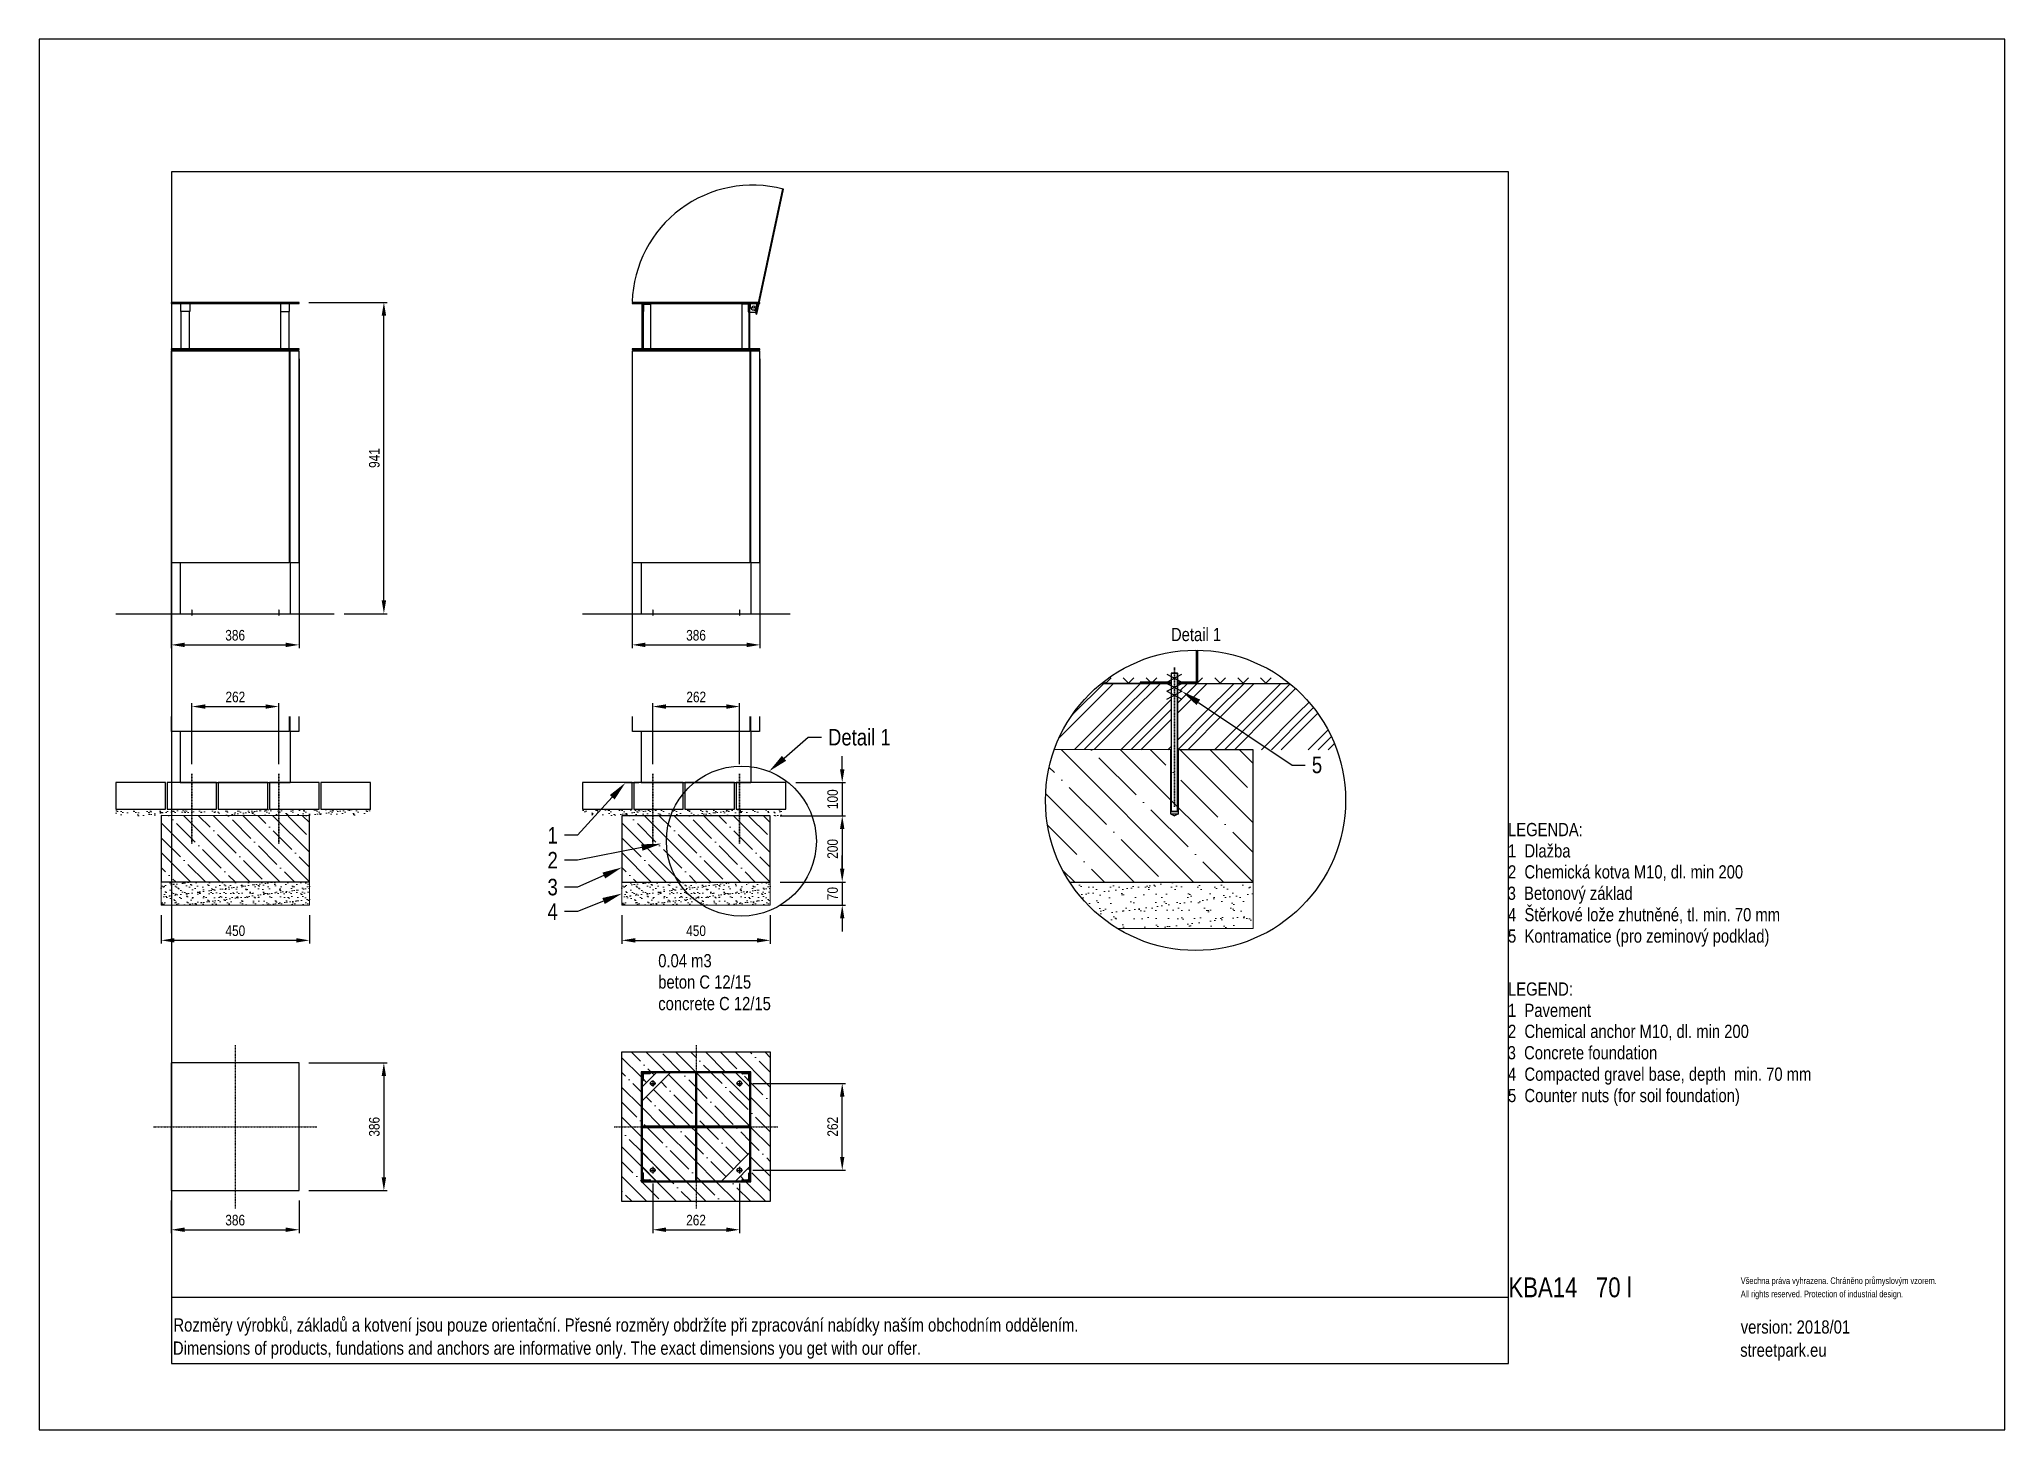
# Model space of a CAD drawing. Header units: millimetres. Extents: x 5064 to 11004, y 3085 to 7285.
import ezdxf
from ezdxf import colors
from ezdxf.entities.mleader import LeaderData, LeaderLine
from ezdxf.lldxf.tags import DXFTag
from ezdxf.math import Vec2, Vec3

# ---------------------------------------------------------------- set-up
doc = ezdxf.new("R2010")
doc.units = ezdxf.units.MM
doc.header["$LTSCALE"] = 0.3
doc.linetypes.add('DashDot', pattern=[15, 9, -3, 0, -3])
doc.layers.add('Nekreslit', color=6, linetype='Continuous', plot=False)
doc.layers.add('SRAFY', color=251, linetype='Continuous', lineweight=13)
doc.styles.add('SEACAD_Arial', font='arial.ttf', dxfattribs={"width": 0.8})
tags = doc.linetypes.add('HIDDEN2', pattern=[4.7625, 3.175, -1.5875]).pattern_tags.tags
tags[6:7] = [DXFTag(74, 4), DXFTag(75, 0), DXFTag(340, '0'), DXFTag(46, 0.0), DXFTag(50, 0.0), DXFTag(44, 0.0), DXFTag(45, 0.0)]
tags[4:5] = [DXFTag(74, 4), DXFTag(75, 0), DXFTag(340, '0'), DXFTag(46, 0.0), DXFTag(50, 0.0), DXFTag(44, 0.0), DXFTag(45, 0.0)]
doc.dimstyles.new('ISO-25', dxfattribs={"dimtxt": 1.6, "dimasz": 2, "dimexe": 0.5, "dimexo": 1.5, "dimtad": 1, "dimdec": 0, "dimtxsty": 'SEACAD_Arial', "dimcen": 2, "dimadec": 0, "dimazin": 0, "dimtfac": 1, "dimtdec": 0, "dimtmove": 0, "dimatfit": 3, "dimfxl": 1, "dimarcsym": 0})

msp = doc.modelspace()

# ---------------------------------------------------------------- texts
at = {"style": 'SEACAD_Arial', "width": 0.8}
for s, height, p in [('LEGENDA:', 40, (9503.3, 4878.1)), ('1  Dlažba', 40, (9503.3, 4813.8)), ('2  Chemická kotva M10, dl. min 200', 40, (9503.3, 4750.3)), ('3  Betonový základ', 40, (9502.2, 4685.8)), ('4  Štěrkové lože zhutněné, tl. min. 70 mm', 40, (9503.3, 4621.1)), ('5  Kontramatice (pro zeminový podklad)', 40, (9503.3, 4556.5)), ('0.04 m3', 40, (6935, 4482)), ('beton C 12/15', 40, (6935, 4417.7)), ('LEGEND:', 40, (9503.3, 4396.4)), ('concrete C 12/15', 40, (6935, 4352.5)), ('1  Pavement', 40, (9503.3, 4332.1)), ('2  Chemical anchor M10, dl. min 200', 40, (9503.3, 4268.6)), ('3  Concrete foundation', 40, (9502.2, 4204)), ('4  Compacted gravel base, depth  min. 70 mm', 40, (9503.3, 4139.3)), ('5  Counter nuts (for soil foundation)', 40, (9503.3, 4074.7)), ('KBA14   70 l', 60, (9504.4, 3485.3)), ('Všechna práva vyhrazena. Chráněno průmyslovým vzorem.', 20, (10206.7, 3525.3)), ('All rights reserved. Protection of industrial design.', 20, (10206.7, 3485.3)), ('Rozměry výrobků, základů a kotvení jsou pouze orientační. Přesné rozměry obdržíte při zpracování nabídky naším obchodním oddělením.', 39.9982, (5469.8, 3381.6)), ('version: 2018/01', 40, (10206.7, 3375.5)), ('Dimensions of products, fundations and anchors are informative only. The exact dimensions you get with our offer.', 39.9982, (5468.2, 3311.7)), ('streetpark.eu', 40, (10205.1, 3305.6))]:
    msp.add_text(s, height=height, dxfattribs=at).set_placement(p)
at = {"insert": (8484.7, 5507.4), "char_height": 40, "attachment_point": 1, "style": 'SEACAD_Arial'}
msp.add_mtext_dynamic_manual_height_columns('Detail 1', width=226.121, gutter_width=200, heights=[0], dxfattribs=at)

# ---------------------------------------------------------------- blocks, each defined once
blk = doc.blocks.new('*D134')
at = {"color": 0, "lineweight": -2, "transparency": 16777216}
for p, q in [((6825.3, 4639.7), (6825.3, 4553.4)), ((7273.4, 4639.7), (7273.4, 4553.4)), ((6865.3, 4563.4), (7233.4, 4563.4))]:
    blk.add_line(p, q, dxfattribs=at)
at = {"color": 0, "transparency": 16777216}
for points in [[(6865.3, 4570.1), (6865.3, 4556.7), (6825.3, 4563.4)], [(7233.4, 4570.1), (7233.4, 4556.7), (7273.4, 4563.4)]]:
    blk.add_solid(points, dxfattribs=at)
at = {"layer": 'Defpoints', "color": 0, "transparency": 16777216}
for p in [(6825.3, 4669.7), (7273.4, 4669.7), (7273.4, 4563.4)]:
    blk.add_point(p, dxfattribs=at)
at = {"color": 0, "transparency": 16777216, "insert": (7049.4, 4592.2), "char_height": 32, "attachment_point": 5, "style": 'SEACAD_Arial'}
blk.add_mtext('450', dxfattribs=at)
blk = doc.blocks.new('*D160')
at = {"color": 0, "lineweight": -2, "transparency": 16777216}
for p, q in [((5525.7, 5096), (5525.7, 5279.7)), ((5565.7, 5269.7), (5748.1, 5269.7)), ((5788.1, 5096), (5788.1, 5279.7))]:
    blk.add_line(p, q, dxfattribs=at)
at = {"color": 0, "transparency": 16777216}
for points in [[(5565.7, 5276.4), (5565.7, 5263), (5525.7, 5269.7)], [(5748.1, 5276.4), (5748.1, 5263), (5788.1, 5269.7)]]:
    blk.add_solid(points, dxfattribs=at)
at = {"layer": 'Defpoints', "color": 0, "transparency": 16777216}
for p in [(5788.1, 5269.7), (5525.7, 5066), (5788.1, 5066)]:
    blk.add_point(p, dxfattribs=at)
at = {"color": 0, "transparency": 16777216, "insert": (5656.9, 5298.5), "char_height": 32, "attachment_point": 5, "style": 'SEACAD_Arial'}
blk.add_mtext('262', dxfattribs=at)
blk = doc.blocks.new('*D161')
at = {"color": 0, "lineweight": -2, "transparency": 16777216}
for p, q in [((6918.6, 5096), (6918.6, 5279.7)), ((6958.6, 5269.7), (7141, 5269.7)), ((7181, 5096), (7181, 5279.7))]:
    blk.add_line(p, q, dxfattribs=at)
at = {"color": 0, "transparency": 16777216}
for points in [[(6958.6, 5276.4), (6958.6, 5263), (6918.6, 5269.7)], [(7141, 5276.4), (7141, 5263), (7181, 5269.7)]]:
    blk.add_solid(points, dxfattribs=at)
at = {"layer": 'Defpoints', "color": 0, "transparency": 16777216}
for p in [(7181, 5269.7), (6918.6, 5066), (7181, 5066)]:
    blk.add_point(p, dxfattribs=at)
at = {"color": 0, "transparency": 16777216, "insert": (7049.8, 5298.5), "char_height": 32, "attachment_point": 5, "style": 'SEACAD_Arial'}
blk.add_mtext('262', dxfattribs=at)
blk = doc.blocks.new('*D162')
at = {"color": 0, "lineweight": -2, "transparency": 16777216}
for p, q in [((7491.1, 5080), (7491.1, 5120)), ((7350.8, 5040), (7501.1, 5040)), ((7491.1, 5040), (7491.1, 4939.7)), ((7303.4, 4939.7), (7501.1, 4939.7)), ((7491.1, 4899.7), (7491.1, 4859.7))]:
    blk.add_line(p, q, dxfattribs=at)
at = {"color": 0, "transparency": 16777216}
for points in [[(7484.4, 5080), (7497.7, 5080), (7491.1, 5040)], [(7484.4, 4899.7), (7497.7, 4899.7), (7491.1, 4939.7)]]:
    blk.add_solid(points, dxfattribs=at)
at = {"layer": 'Defpoints', "color": 0, "transparency": 16777216}
for p in [(7320.8, 5040), (7273.4, 4939.7), (7491.1, 4939.7)]:
    blk.add_point(p, dxfattribs=at)
at = {"color": 0, "transparency": 16777216, "insert": (7462.2, 4989.8), "char_height": 32, "attachment_point": 5, "rotation": 90, "style": 'SEACAD_Arial'}
blk.add_mtext('100', dxfattribs=at)
blk = doc.blocks.new('*D163')
at = {"color": 0, "lineweight": -2, "transparency": 16777216}
for p, q in [((7303.4, 4939.7), (7501.1, 4939.7)), ((7491.1, 4899.7), (7491.1, 4779.7)), ((7303.4, 4739.7), (7501.1, 4739.7))]:
    blk.add_line(p, q, dxfattribs=at)
at = {"color": 0, "transparency": 16777216}
for points in [[(7484.4, 4899.7), (7497.7, 4899.7), (7491.1, 4939.7)], [(7484.4, 4779.7), (7497.7, 4779.7), (7491.1, 4739.7)]]:
    blk.add_solid(points, dxfattribs=at)
at = {"layer": 'Defpoints', "color": 0, "transparency": 16777216}
for p in [(7273.4, 4939.7), (7273.4, 4739.7), (7491.1, 4739.7)]:
    blk.add_point(p, dxfattribs=at)
at = {"color": 0, "transparency": 16777216, "insert": (7462.2, 4839.7), "char_height": 32, "attachment_point": 5, "rotation": 90, "style": 'SEACAD_Arial'}
blk.add_mtext('200', dxfattribs=at)
blk = doc.blocks.new('*D164')
at = {"color": 0, "lineweight": -2, "transparency": 16777216}
for p, q in [((7491.1, 4779.7), (7491.1, 4819.7)), ((7303.4, 4739.7), (7501.1, 4739.7)), ((7491.1, 4739.7), (7491.1, 4669.7)), ((7303.4, 4669.7), (7501.1, 4669.7)), ((7491.1, 4629.7), (7491.1, 4589.7))]:
    blk.add_line(p, q, dxfattribs=at)
at = {"color": 0, "transparency": 16777216}
for points in [[(7484.4, 4779.7), (7497.7, 4779.7), (7491.1, 4739.7)], [(7484.4, 4629.7), (7497.7, 4629.7), (7491.1, 4669.7)]]:
    blk.add_solid(points, dxfattribs=at)
at = {"layer": 'Defpoints', "color": 0, "transparency": 16777216}
for p in [(7273.4, 4739.7), (7273.4, 4669.7), (7491.1, 4669.7)]:
    blk.add_point(p, dxfattribs=at)
at = {"color": 0, "transparency": 16777216, "insert": (7462.2, 4704.7), "char_height": 32, "attachment_point": 5, "rotation": 90, "style": 'SEACAD_Arial'}
blk.add_mtext('70', dxfattribs=at)
blk = doc.blocks.new('*D165')
at = {"color": 0, "lineweight": -2, "transparency": 16777216}
for p, q in [((5432.9, 4639.8), (5432.9, 4553.5)), ((5881, 4639.8), (5881, 4553.5)), ((5472.9, 4563.5), (5841, 4563.5))]:
    blk.add_line(p, q, dxfattribs=at)
at = {"color": 0, "transparency": 16777216}
for points in [[(5472.9, 4570.1), (5472.9, 4556.8), (5432.9, 4563.5)], [(5841, 4570.1), (5841, 4556.8), (5881, 4563.5)]]:
    blk.add_solid(points, dxfattribs=at)
at = {"layer": 'Defpoints', "color": 0, "transparency": 16777216}
for p in [(5432.9, 4669.8), (5881, 4669.8), (5881, 4563.5)]:
    blk.add_point(p, dxfattribs=at)
at = {"color": 0, "transparency": 16777216, "insert": (5656.9, 4592.3), "char_height": 32, "attachment_point": 5, "style": 'SEACAD_Arial'}
blk.add_mtext('450', dxfattribs=at)
blk = doc.blocks.new('*D168')
at = {"color": 0, "lineweight": -2, "transparency": 16777216}
for p, q in [((5463.4, 3777.3), (5463.4, 3679.2)), ((5849.4, 3777.3), (5849.4, 3679.2)), ((5503.4, 3689.2), (5809.4, 3689.2))]:
    blk.add_line(p, q, dxfattribs=at)
at = {"color": 0, "transparency": 16777216}
for points in [[(5503.4, 3695.9), (5503.4, 3682.6), (5463.4, 3689.2)], [(5809.4, 3695.9), (5809.4, 3682.6), (5849.4, 3689.2)]]:
    blk.add_solid(points, dxfattribs=at)
at = {"layer": 'Defpoints', "color": 0, "transparency": 16777216}
for p in [(5463.4, 3807.3), (5849.4, 3807.3), (5849.4, 3689.2)]:
    blk.add_point(p, dxfattribs=at)
at = {"color": 0, "transparency": 16777216, "insert": (5656.4, 3718.1), "char_height": 32, "attachment_point": 5, "style": 'SEACAD_Arial'}
blk.add_mtext('386', dxfattribs=at)
blk = doc.blocks.new('*D169')
at = {"color": 0, "lineweight": -2, "transparency": 16777216}
for p, q in [((5879.4, 4193.3), (6115.8, 4193.3)), ((6105.8, 4153.3), (6105.8, 3847.3)), ((5879.4, 3807.3), (6115.8, 3807.3))]:
    blk.add_line(p, q, dxfattribs=at)
at = {"color": 0, "transparency": 16777216}
for points in [[(6099.1, 4153.3), (6112.5, 4153.3), (6105.8, 4193.3)], [(6099.1, 3847.3), (6112.5, 3847.3), (6105.8, 3807.3)]]:
    blk.add_solid(points, dxfattribs=at)
at = {"layer": 'Defpoints', "color": 0, "transparency": 16777216}
for p in [(5849.4, 4193.3), (5849.4, 3807.3), (6105.8, 3807.3)]:
    blk.add_point(p, dxfattribs=at)
at = {"color": 0, "transparency": 16777216, "insert": (6077, 4000.3), "char_height": 32, "attachment_point": 5, "rotation": 90, "style": 'SEACAD_Arial'}
blk.add_mtext('386', dxfattribs=at)
blk = doc.blocks.new('L 25x25x3')
for p, q in [((25, 0), (0, 0)), ((0, 0), (0, -25)), ((25, -1), (25, 0)), ((0, -25), (1, -25)), ((3, -6.5), (3, -23)), ((23, -3), (6.5, -3))]:
    blk.add_line(p, q)
for centre, radius, start, end in [((1, -23), 2, 270, 0), ((6.5, -6.5), 3.5, 90, 180), ((23, -1), 2, 270, 0)]:
    blk.add_arc(centre, radius, start, end)
blk = doc.blocks.new('*D170')
at = {"color": 0, "lineweight": -2, "transparency": 16777216}
for p, q in [((6918.2, 3829.2), (6918.2, 3679.2)), ((7180.5, 3829.2), (7180.5, 3679.2)), ((6958.2, 3689.2), (7140.5, 3689.2))]:
    blk.add_line(p, q, dxfattribs=at)
at = {"color": 0, "transparency": 16777216}
for points in [[(6958.2, 3695.9), (6958.2, 3682.6), (6918.2, 3689.2)], [(7140.5, 3695.9), (7140.5, 3682.6), (7180.5, 3689.2)]]:
    blk.add_solid(points, dxfattribs=at)
at = {"layer": 'Defpoints', "color": 0, "transparency": 16777216}
for p in [(6918.2, 3859.2), (7180.5, 3859.2), (7180.5, 3689.2)]:
    blk.add_point(p, dxfattribs=at)
at = {"color": 0, "transparency": 16777216, "insert": (7049.3, 3718.1), "char_height": 32, "attachment_point": 5, "style": 'SEACAD_Arial'}
blk.add_mtext('262', dxfattribs=at)
blk = doc.blocks.new('*D171')
at = {"color": 0, "lineweight": -2, "transparency": 16777216}
for p, q in [((7220.5, 4131.5), (7501.1, 4131.5)), ((7491.1, 3909.2), (7491.1, 4091.5)), ((7220.5, 3869.2), (7501.1, 3869.2))]:
    blk.add_line(p, q, dxfattribs=at)
at = {"color": 0, "transparency": 16777216}
for points in [[(7484.4, 4091.5), (7497.7, 4091.5), (7491.1, 4131.5)], [(7484.4, 3909.2), (7497.7, 3909.2), (7491.1, 3869.2)]]:
    blk.add_solid(points, dxfattribs=at)
at = {"layer": 'Defpoints', "color": 0, "transparency": 16777216}
for p in [(7190.5, 4131.5), (7491.1, 4131.5), (7190.5, 3869.2)]:
    blk.add_point(p, dxfattribs=at)
at = {"color": 0, "transparency": 16777216, "insert": (7462.2, 4000.3), "char_height": 32, "attachment_point": 5, "rotation": 90, "style": 'SEACAD_Arial'}
blk.add_mtext('262', dxfattribs=at)
blk = doc.blocks.new('*D172')
at = {"color": 0, "lineweight": -2, "transparency": 16777216}
for p, q in [((5463.4, 6319.6), (5463.4, 5446)), ((5849.4, 6319.7), (5849.4, 5446)), ((5503.4, 5456), (5809.4, 5456))]:
    blk.add_line(p, q, dxfattribs=at)
at = {"color": 0, "transparency": 16777216}
for points in [[(5503.4, 5462.7), (5503.4, 5449.3), (5463.4, 5456)], [(5809.4, 5462.7), (5809.4, 5449.3), (5849.4, 5456)]]:
    blk.add_solid(points, dxfattribs=at)
at = {"layer": 'Defpoints', "color": 0, "transparency": 16777216}
for p in [(5463.4, 6349.6), (5849.4, 6349.7), (5849.4, 5456)]:
    blk.add_point(p, dxfattribs=at)
at = {"color": 0, "transparency": 16777216, "insert": (5656.4, 5484.9), "char_height": 32, "attachment_point": 5, "style": 'SEACAD_Arial'}
blk.add_mtext('386', dxfattribs=at)
blk = doc.blocks.new('*D173')
at = {"color": 0, "lineweight": -2, "transparency": 16777216}
for p, q in [((6856.3, 6319.1), (6856.3, 5446)), ((7242.3, 6319.7), (7242.3, 5446)), ((6896.3, 5456), (7202.3, 5456))]:
    blk.add_line(p, q, dxfattribs=at)
at = {"color": 0, "transparency": 16777216}
for points in [[(6896.3, 5462.7), (6896.3, 5449.3), (6856.3, 5456)], [(7202.3, 5462.7), (7202.3, 5449.3), (7242.3, 5456)]]:
    blk.add_solid(points, dxfattribs=at)
at = {"layer": 'Defpoints', "color": 0, "transparency": 16777216}
for p in [(6856.3, 6349.1), (7242.3, 6349.7), (7242.3, 5456)]:
    blk.add_point(p, dxfattribs=at)
at = {"color": 0, "transparency": 16777216, "insert": (7049.3, 5484.9), "char_height": 32, "attachment_point": 5, "style": 'SEACAD_Arial'}
blk.add_mtext('386', dxfattribs=at)
blk = doc.blocks.new('*D198')
at = {"color": 0, "lineweight": -2, "transparency": 16777216}
for p, q in [((5879.4, 6490.7), (6115.8, 6490.7)), ((6105.8, 5590.2), (6105.8, 6450.7)), ((5986, 5550.2), (6115.8, 5550.2))]:
    blk.add_line(p, q, dxfattribs=at)
at = {"color": 0, "transparency": 16777216}
for points in [[(6099.1, 6450.7), (6112.5, 6450.7), (6105.8, 6490.7)], [(6099.1, 5590.2), (6112.5, 5590.2), (6105.8, 5550.2)]]:
    blk.add_solid(points, dxfattribs=at)
at = {"layer": 'Defpoints', "color": 0, "transparency": 16777216}
for p in [(5849.4, 6490.7), (6105.8, 6490.7), (5956, 5550.2)]:
    blk.add_point(p, dxfattribs=at)
at = {"color": 0, "transparency": 16777216, "insert": (6077, 6020.4), "char_height": 32, "attachment_point": 5, "rotation": 90, "style": 'SEACAD_Arial'}
blk.add_mtext('941', dxfattribs=at)

# ---------------------------------------------------------------- dimensions: what is measured, and where the dimension line sits
for base, p1, p2, picture, middle in [((6105.8018, 6490.6635), (5955.986, 5550.1634), (5849.407, 6490.6635), '*D198', (6076.9635, 6020.4135)), ((7491.1, 4939.7), (7320.8, 5040), (7273.4, 4939.7), '*D162', (7462.2, 4989.8)), ((7491.1, 4739.7), (7273.4, 4939.7), (7273.4, 4739.7), '*D163', (7462.2, 4839.7)), ((7491.1, 4669.7), (7273.4, 4739.7), (7273.4, 4669.7), '*D164', (7462.2, 4704.7)), ((6105.8, 3807.3), (5849.4, 4193.3), (5849.4, 3807.3), '*D169', (6077, 4000.3)), ((7491.1, 4131.5), (7190.5, 3869.2), (7190.5, 4131.5), '*D171', (7462.2, 4000.3))]:
    dim = msp.add_linear_dim(base=base, p1=p1, p2=p2, angle=90, dimstyle='ISO-25')
    dim.commit()
    dim.dimension.update_dxf_attribs({"geometry": picture, "text_midpoint": middle})
for base, p1, p2, picture, middle in [((5849.4, 5456), (5463.4, 6349.6), (5849.4, 6349.7), '*D172', (5656.4, 5484.9)), ((7242.3, 5456), (6856.3, 6349.1), (7242.3, 6349.7), '*D173', (7049.3, 5484.9)), ((5788.1, 5269.7), (5525.7, 5066), (5788.1, 5066), '*D160', (5656.9, 5298.5)), ((7181, 5269.7), (6918.6, 5066), (7181, 5066), '*D161', (7049.8, 5298.5)), ((5849.4, 3689.2), (5463.4, 3807.3), (5849.4, 3807.3), '*D168', (5656.4, 3718.1)), ((7180.5, 3689.2), (6918.2, 3859.2), (7180.5, 3859.2), '*D170', (7049.3, 3718.1))]:
    dim = msp.add_linear_dim(base=base, p1=p1, p2=p2, dimstyle='ISO-25')
    dim.commit()
    dim.dimension.update_dxf_attribs({"geometry": picture, "text_midpoint": middle})
for base, p1, p2, picture, middle in [((5881, 4563.5), (5432.9, 4669.8), (5881, 4669.8), '*D165', (5656.9, 4592.3)), ((7273.4, 4563.4), (6825.3, 4669.7), (7273.4, 4669.7), '*D134', (7049.4, 4592.2))]:
    dim = msp.add_linear_dim(base=base, p1=p1, p2=p2, dimstyle='ISO-25', override={"dimscale": 0, "dimrnd": 10, "dimtix": 0, "dimtofl": 1, "dimtmove": 0, "dimatfit": 3})
    dim.commit()
    dim.dimension.update_dxf_attribs({"geometry": picture, "text_midpoint": middle})

# ---------------------------------------------------------------- hatches: boundary and pattern name
at = {"layer": 'SRAFY'}
h = msp.add_hatch(dxfattribs=at)
h.set_pattern_fill('ANGLE', color=256, scale=7, angle=45)
h.set_pattern_definition([(45, (1372.663, 3127.9), (-34.574, 34.574), [35.56, -13.335]), (135, (1372.663, 3127.9), (-34.574, -34.574), [35.56, -13.335])])
edge = h.paths.add_edge_path()
edge.add_line((8820.6, 5356.8), (8565.1, 5356.8))
edge.add_arc((-193086.9, 5352.5), 201652, -0.003622, 0.001208, ccw=False)
edge.add_line((8565.1, 5339.8), (8843.2, 5339.8))
edge.add_arc((8558.9, 4986.4), 453.5, 51.18498, 54.75198)
edge = h.paths.add_edge_path()
edge.add_line((8472.6, 5354.4), (8472.6, 5356.8))
edge.add_line((8472.6, 5356.8), (8297.2, 5356.8))
edge.add_arc((8558.9, 4986.4), 453.5, 125.24802, 128.81502)
edge.add_line((8274.7, 5339.8), (8391.4, 5339.8))
edge.add_line((8391.4, 5339.8), (8391.4, 5343.8))
edge.add_line((8391.4, 5343.8), (8472.6, 5343.8))
edge.add_line((8472.6, 5343.8), (8472.6, 5354.4))
h = msp.add_hatch(dxfattribs=at)
h.set_pattern_fill('ANSI31', color=256)
h.paths.add_polyline_path([(8565.1, 5439.9, 0.002205), (8561.1, 5439.9), (8561.1, 5339.8), (8565.1, 5339.8)])
h = msp.add_hatch(dxfattribs=at)
h.set_pattern_fill('GOST_GROUND', color=256, scale=10)
h.set_pattern_definition([(45, (1372.66, 3127.9), (141.4214, -9e-15), [200]), (45, (1402.66, 3127.9), (141.4214, -9e-15), [200]), (45, (1432.66, 3127.9), (141.4214, -9e-15), [200])])
h.paths.add_polyline_path([(8485.1, 5306.8), (8472.6, 5313.4), (8485.1, 5320.1), (8485.1, 5339.7), (8274.6, 5339.7, 0.138009), (8132.1, 5139.6), (8485.1, 5139.4)])
h.paths.add_polyline_path([(8843.2, 5339.7), (8505.1, 5339.7), (8505.1, 5320.1), (8517.6, 5313.4), (8505.1, 5306.8), (8505.1, 5139.4), (8733.2, 5139.2), (8985.9, 5139.2, 0.138278)])
h = msp.add_hatch(dxfattribs=at)
h.set_pattern_fill('ANSI31', color=256)
h.paths.add_polyline_path([(8481.1, 5343.8), (8391.4, 5343.8), (8391.4, 5339.8), (8481.1, 5339.8)])
h.paths.add_polyline_path([(8561.1, 5343.8), (8509.1, 5343.8), (8509.1, 5339.8), (8561.1, 5339.8)])
h = msp.add_hatch(dxfattribs=at)
h.set_pattern_fill('ANSI35', color=256, scale=20, angle=90)
h.set_pattern_definition([(135, (-5472.8, -5481.73), (-89.8026, -89.8026), []), (135, (-5472.8, -5391.92), (-89.8026, -89.8026), [158.75, -31.75, 0, -31.75])])
edge = h.paths.add_edge_path()
edge.add_arc((8558.9, 4986.4), 453.5, 160.25313, 213.03807)
edge.add_line((8178.7, 4739.2), (8733.2, 4739.2))
edge.add_line((8733.2, 4739.2), (8733.2, 5139.2))
edge.add_line((8733.2, 5139.2), (8132.1, 5139.6))
h = msp.add_hatch(dxfattribs=at)
h.set_pattern_fill('AR-SAND', color=256, scale=0.5)
h.set_pattern_definition([(37.5, (0, -370.748), (-0.800016, 24.47066), [0, -19.304, 0, -21.59, 0, -20.6375]), (7.5, (0, -370.748), (22.47616, 35.84126), [0, -10.414, 0, -17.399, 0, -6.6675]), (327.5, (-15.62, -370.748), (39.54962, 0.07186), [0, -6.35, 0, -22.86, 0, -29.845]), (317.5, (-15.62, -370.748), (38.17782, 11.14647), [0, -3.175, 0, -14.986, 0, -17.145])])
h.paths.add_polyline_path([(5464.4, 4960), (5295.4, 4960), (5295.4, 4940), (5430.4, 4940), (5464.4, 4940)])
h.paths.add_polyline_path([(5514.4, 4960), (5464.4, 4960), (5464.4, 4940), (5514.4, 4940)])
h.paths.add_polyline_path([(5794.4, 4960), (5514.4, 4960), (5514.4, 4940), (5794.4, 4939.8)])
h.paths.add_polyline_path([(6065.4, 4960), (5794.4, 4960), (5794.4, 4939.8), (5878.5, 4939.7), (6065.4, 4939.7)])
h = msp.add_hatch(dxfattribs=at)
h.set_pattern_fill('ANSI35', color=256, scale=10, angle=90)
h.set_pattern_definition([(135, (-1222.03, -370.68), (-44.9013, -44.9013), []), (135, (-1222.03, -325.78), (-44.9013, -44.9013), [79.375, -15.875, 0, -15.875])])
h.paths.add_polyline_path([(5881, 4939.8), (5432.9, 4940.1), (5432.9, 4739.8), (5881, 4739.8)])
h = msp.add_hatch(dxfattribs=at)
h.set_pattern_fill('AR-SAND', color=256, scale=0.5)
h.set_pattern_definition([(37.5, (170.387, -370.748), (-0.800016, 24.47066), [0, -19.304, 0, -21.59, 0, -20.6375]), (7.5, (170.387, -370.748), (22.47616, 35.84126), [0, -10.414, 0, -17.399, 0, -6.6675]), (327.5, (154.766, -370.748), (39.54962, 0.07186), [0, -6.35, 0, -22.86, 0, -29.845]), (317.5, (154.766, -370.748), (38.17782, 11.14647), [0, -3.175, 0, -14.986, 0, -17.145])])
h.paths.add_polyline_path([(6763.6, 4960), (6705.8, 4960), (6705.8, 4940), (6745.4, 4940)])
h.paths.add_polyline_path([(6944.3, 4960), (6763.6, 4960), (6745.4, 4940), (6825.3, 4940), (6944.3, 4940)])
h.paths.add_polyline_path([(7154.3, 4960), (6944.3, 4960), (6944.3, 4940), (7154.3, 4939.8)])
h.paths.add_polyline_path([(7320.8, 4960), (7154.3, 4960), (7154.3, 4939.8), (7273.4, 4939.7), (7320.8, 4939.7)])
h = msp.add_hatch(dxfattribs=at)
h.set_pattern_fill('ANSI35', color=256, scale=10, angle=90)
h.set_pattern_definition([(135, (170.387, -370.75), (-44.9013, -44.9013), []), (135, (170.387, -325.847), (-44.9013, -44.9013), [79.375, -15.875, 0, -15.875])])
h.paths.add_polyline_path([(7273.4, 4939.7), (6825.3, 4940), (6825.3, 4739.7), (7273.4, 4739.7)])
h = msp.add_hatch(dxfattribs=at)
h.set_pattern_fill('AR-SAND', color=256, scale=0.5)
h.set_pattern_definition([(37.5, (43.469, -520.31), (-0.800016, 24.47066), [0, -19.304, 0, -21.59, 0, -20.6375]), (7.5, (43.47, -520.31), (22.47616, 35.84126), [0, -10.414, 0, -17.399, 0, -6.6675]), (327.5, (27.848, -520.31), (39.54962, 0.07186), [0, -6.35, 0, -22.86, 0, -29.845]), (317.5, (27.848, -520.31), (38.17782, 11.14647), [0, -3.175, 0, -14.986, 0, -17.145])])
h.paths.add_polyline_path([(5881, 4669.8), (5881, 4739.8), (5432.9, 4739.8), (5432.9, 4669.8)])
h = msp.add_hatch(dxfattribs=at)
h.set_pattern_fill('AR-SAND', color=256, scale=0.5)
h.set_pattern_definition([(37.5, (1435.883, -520.38), (-0.800016, 24.47066), [0, -19.304, 0, -21.59, 0, -20.6375]), (7.5, (1435.883, -520.38), (22.47616, 35.84126), [0, -10.414, 0, -17.399, 0, -6.6675]), (327.5, (1420.262, -520.38), (39.54962, 0.07186), [0, -6.35, 0, -22.86, 0, -29.845]), (317.5, (1420.262, -520.38), (38.17782, 11.14647), [0, -3.175, 0, -14.986, 0, -17.145])])
h.paths.add_polyline_path([(7273.4, 4669.7), (7273.4, 4739.7), (6825.3, 4739.7), (6825.3, 4669.7)])
h = msp.add_hatch(dxfattribs=at)
h.set_pattern_fill('AR-SAND', color=256)
h.set_pattern_definition([(37.5, (-5813.58, 815.907), (-1.60003, 48.94132), [0, -38.608, 0, -43.18, 0, -41.275]), (7.5, (-5813.58, 815.91), (44.95233, 71.6825), [0, -20.828, 0, -34.798, 0, -13.335]), (327.5, (-5844.82, 815.907), (79.09924, 0.14372), [0, -12.7, 0, -45.72, 0, -59.69]), (317.5, (-5844.82, 815.91), (76.35565, 22.29293), [0, -6.35, 0, -29.972, 0, -34.29])])
h.paths.add_polyline_path([(8733.2, 4739.2), (8178.7, 4739.2, 0.112104), (8322.8, 4599.2), (8733.2, 4599.2)])
h = msp.add_hatch(dxfattribs=at)
h.set_pattern_fill('ANSI35', color=256, scale=10, angle=90)
h.set_pattern_definition([(135, (0, -370.75), (-44.9013, -44.9013), []), (135, (3e-15, -325.847), (-44.9013, -44.9013), [79.375, -15.875, 0, -15.875])])
h.paths.add_polyline_path([(6928.8, 4163.3), (6911.3, 4163.3), (6911.3, 4162.3, -0.414214), (6909.3, 4160.3), (6892.8, 4160.3, 0.414214), (6889.3, 4156.8), (6889.3, 4140.3, -0.414214), (6887.3, 4138.3), (6886.3, 4138.3), (6886.3, 4120.9)], flags=16)
h.paths.add_polyline_path([(7049.3, 4225.3), (6824.3, 4225.3), (6824.3, 4000.3), (6883.3, 4000.3), (6883.3, 4166.3), (7049.3, 4166.3)])
h.paths.add_polyline_path([(7274.3, 4225.3), (7049.3, 4225.3), (7049.3, 4166.3), (7215.3, 4166.3), (7215.3, 4000.3), (7274.3, 4000.3)])
h.paths.add_polyline_path([(7274.3, 4000.3), (7215.3, 4000.3), (7215.3, 3834.3), (7049.3, 3834.3), (7049.3, 3775.3), (7274.3, 3775.3)])
h.paths.add_polyline_path([(7049.3, 3834.3), (6883.3, 3834.3), (6883.3, 4000.3), (6824.3, 4000.3), (6824.3, 3775.3), (7049.3, 3775.3)])
h.paths.add_polyline_path([(7047.3, 3998.3), (6886.3, 3998.3), (6886.3, 3922.2), (6971.2, 3837.3), (7047.3, 3837.3)], flags=17)
h.paths.add_polyline_path([(7047.3, 4163.3), (6971.2, 4163.3), (6886.3, 4078.5), (6886.3, 4002.3), (7047.3, 4002.3)], flags=17)
h.paths.add_polyline_path([(7212.3, 4078.5), (7127.5, 4163.3), (7051.3, 4163.3), (7051.3, 4002.3), (7212.3, 4002.3)], flags=17)
h.paths.add_polyline_path([(7212.3, 3998.3), (7051.3, 3998.3), (7051.3, 3837.3), (7127.5, 3837.3), (7212.3, 3922.2)], flags=17)
h.paths.add_polyline_path([(6886.3, 3879.8), (6886.3, 3862.3), (6887.3, 3862.3, -0.414214), (6889.3, 3860.3), (6889.3, 3843.8, 0.414214), (6892.8, 3840.3), (6909.3, 3840.3, -0.414214), (6911.3, 3838.3), (6911.3, 3837.3), (6928.8, 3837.3)], flags=16)
h.paths.add_polyline_path([(7209.3, 3860.3, -0.414214), (7211.3, 3862.3), (7212.3, 3862.3), (7212.3, 3879.8), (7169.9, 3837.3), (7187.3, 3837.3), (7187.3, 3838.3, -0.414214), (7189.3, 3840.3), (7205.8, 3840.3, 0.414214), (7209.3, 3843.8)], flags=16)
h.paths.add_polyline_path([(7209.3, 4156.8, 0.414214), (7205.8, 4160.3), (7189.3, 4160.3, -0.414214), (7187.3, 4162.3), (7187.3, 4163.3), (7169.9, 4163.3), (7212.3, 4120.9), (7212.3, 4138.3), (7211.3, 4138.3, -0.414214), (7209.3, 4140.3)], flags=16)
h.paths.add_polyline_path([(6925.2, 3869.2, -1), (6911.2, 3869.2, -1)], flags=16)
h = msp.add_hatch(dxfattribs=at)
h.set_pattern_fill('ANSI31', color=256)
h.set_pattern_definition([(45, (0, -370.748), (-2.245064, 2.245064), [])])
h.paths.add_polyline_path([(6911.3, 4162.3), (6911.3, 4163.3), (6886.3, 4163.3), (6886.3, 4138.3), (6887.3, 4138.3, 0.414214), (6889.3, 4140.3), (6889.3, 4156.8, -0.414214), (6892.8, 4160.3), (6909.3, 4160.3, 0.414214)])
h.paths.add_polyline_path([(7212.3, 4163.3), (7187.3, 4163.3), (7187.3, 4162.3, 0.414214), (7189.3, 4160.3), (7205.8, 4160.3, -0.414214), (7209.3, 4156.8), (7209.3, 4140.3, 0.414214), (7211.3, 4138.3), (7212.3, 4138.3)])
h.paths.add_polyline_path([(7212.3, 3862.3), (7211.3, 3862.3, 0.414214), (7209.3, 3860.3), (7209.3, 3843.8, -0.414214), (7205.8, 3840.3), (7189.3, 3840.3, 0.414214), (7187.3, 3838.3), (7187.3, 3837.3), (7212.3, 3837.3)])
h.paths.add_polyline_path([(6889.3, 3860.3, 0.414214), (6887.3, 3862.3), (6886.3, 3862.3), (6886.3, 3837.3), (6911.3, 3837.3), (6911.3, 3838.3, 0.414214), (6909.3, 3840.3), (6892.8, 3840.3, -0.414214), (6889.3, 3843.8)])

# ---------------------------------------------------------------- linework, layer by layer
for p, q in [((6891.3, 6462.7), (6891.3, 6485.7)), ((7207.3, 6485.7), (7207.3, 6462.7)), ((7209.3, 6485.7), (7209.3, 6350.2)), ((7212.3, 6485.7), (7214.3, 6485.7)), ((7214.3, 6476.7), (7214.3, 6487.7)), ((7231.1, 6462.5), (7232.3, 6475.9)), ((7232.3, 6475.9), (7233.3, 6487.7)), ((5493.4, 6350.2), (5493.4, 6462.7)), ((5518.4, 6350.2), (5518.4, 6462.7)), ((5794.4, 6350.2), (5794.4, 6462.7)), ((5819.4, 6350.2), (5819.4, 6462.7)), ((6889.3, 6462.7), (6889.3, 6350.2)), ((6889.3, 6462.7), (6891.3, 6462.7)), ((7212.3, 6460.7), (7229.1, 6460.7)), ((7223.3, 6467.7), (7223.3, 6467.7)), ((5490.4, 6344.2), (5490.4, 6347.2)), ((5819.4, 6310.2), (5822.4, 6310.2)), ((5822.4, 6344.2), (5822.4, 6347.2)), ((6883.3, 6344.2), (6883.3, 6347.2)), ((7212.3, 6310.2), (7215.3, 6310.2)), ((7215.3, 6344.2), (7215.3, 6347.2)), ((5490.4, 5704.2), (5490.4, 5550.2)), ((5822.4, 5740.2), (5819.4, 5740.2)), ((5822.4, 5704.2), (5822.4, 5550.2)), ((6883.3, 5704.2), (6883.3, 5550.2)), ((7215.3, 5740.2), (7212.3, 5740.2)), ((7215.3, 5704.2), (7215.3, 5550.2)), ((5490.4, 5550.2), (5822.4, 5550.2)), ((6883.3, 5550.2), (7215.3, 5550.2)), ((8565.1, 5439.7), (8565.1, 5339.8)), ((8472.6, 5367.8), (8517.6, 5343.8)), ((8472.6, 5343.8), (8517.6, 5367.8)), ((8486.7, 5371.4), (8503.5, 5371.4)), ((8274.7, 5339.8), (8485.1, 5339.8)), ((8471.1, 5339.8), (8485.1, 5339.8)), ((8472.6, 5339.8), (8517.6, 5315.8)), ((8472.6, 5315.8), (8517.6, 5339.8)), ((8472.6, 5315.8), (8517.6, 5291.8)), ((8472.6, 5291.8), (8517.6, 5315.8)), ((8481.1, 5343.8), (8481.1, 5339.8)), ((8505.1, 5339.8), (8559.1, 5339.8)), ((8509.1, 5343.8), (8509.1, 5339.8)), ((8561.1, 5343.8), (8561.1, 5339.8)), ((8565.1, 5339.8), (8843.2, 5339.8)), ((5822.4, 5230), (5819.4, 5230)), ((7215.3, 5230), (7212.3, 5230)), ((5490.4, 5194), (5490.4, 5040)), ((5822.4, 5194), (5822.4, 5040)), ((6883.3, 5194), (6883.3, 5040)), ((7215.3, 5194), (7215.3, 5040)), ((5490.4, 5040), (5822.4, 5040)), ((6836.3, 5040), (6876.3, 5040)), ((6883.3, 5040), (7215.3, 5040)), ((6919.3, 5040), (7179.3, 5040)), ((6919.3, 5040), (7179.3, 5040)), ((5295.4, 4960), (5437.4, 4960)), ((6886.3, 4120.9), (6928.8, 4163.3)), ((6886.3, 4078.5), (6971.2, 4163.3)), ((7127.5, 4163.3), (7212.3, 4078.5)), ((7169.9, 4163.3), (7212.3, 4120.9)), ((6971.2, 3837.3), (6886.3, 3922.2)), ((7212.3, 3922.2), (7127.5, 3837.3)), ((6928.8, 3837.3), (6886.3, 3879.8)), ((7212.3, 3879.8), (7169.9, 3837.3))]:
    msp.add_line(p, q)
at = {"ltscale": 3}
msp.add_line((7221, 6468), (7232.1, 6465), dxfattribs=at)
at = {"color": 7, "linetype": 'Continuous'}
for p, q in [((5295.4, 5550.2), (5956, 5550.2)), ((6705.8, 5550.2), (7334.1, 5550.2)), ((8485.1, 5369.8), (8485.1, 4953.7)), ((8505.1, 4953.7), (8505.1, 5369.8)), ((8485.1, 5339.8), (8274.7, 5339.8)), ((5464.4, 5240), (5464.4, 5096)), ((5445.4, 5040), (5295.4, 5040)), ((5295.4, 5040), (5295.4, 4960)), ((5445.4, 4960), (5445.4, 5040)), ((5600.4, 5040), (5450.4, 5040)), ((5450.4, 5040), (5450.4, 4960)), ((5600.4, 4960), (5600.4, 5040)), ((5755.4, 5040), (5605.4, 5040)), ((5605.4, 5040), (5605.4, 4960)), ((5755.4, 4960), (5755.4, 5040)), ((5910.4, 5040), (5760.4, 5040)), ((5760.4, 5040), (5760.4, 4960)), ((5910.4, 4960), (5910.4, 5040)), ((6065.4, 5040), (5915.4, 5040)), ((5915.4, 5040), (5915.4, 4960)), ((6065.4, 4960), (6065.4, 5040)), ((6855.8, 5040), (6705.8, 5040)), ((6705.8, 5040), (6705.8, 4960)), ((6855.8, 4960), (6855.8, 5040)), ((7010.8, 5040), (6860.8, 5040)), ((6860.8, 5040), (6860.8, 4960)), ((7010.8, 4960), (7010.8, 5040)), ((7165.8, 5040), (7015.8, 5040)), ((7015.8, 5040), (7015.8, 4960)), ((7165.8, 4960), (7165.8, 5040)), ((7320.8, 5040), (7170.8, 5040)), ((7170.8, 5040), (7170.8, 4960)), ((7320.8, 4960), (7320.8, 5040)), ((5295.4, 4960), (5445.4, 4960)), ((5450.4, 4960), (5600.4, 4960)), ((5605.4, 4960), (5755.4, 4960)), ((5760.4, 4960), (5910.4, 4960)), ((5915.4, 4960), (6065.4, 4960)), ((6705.8, 4960), (6855.8, 4960)), ((6860.8, 4960), (7010.8, 4960)), ((7015.8, 4960), (7165.8, 4960)), ((7170.8, 4960), (7320.8, 4960))]:
    msp.add_line(p, q, dxfattribs=at)
at = {"color": 0, "linetype": 'DashDot', "ltscale": 0.1}
for p, q in [((5525.7, 5563.3), (5525.7, 5543.3)), ((5788.1, 5563.3), (5788.1, 5543.3)), ((6918.6, 5563.3), (6918.6, 5543.3)), ((7181, 5563.3), (7181, 5543.3)), ((6908.2, 4131.5), (6928.2, 4131.5)), ((6918.2, 4141.5), (6918.2, 4121.5)), ((7170.5, 4131.5), (7190.5, 4131.5)), ((7180.5, 4141.5), (7180.5, 4121.5)), ((6908.2, 3869.2), (6928.2, 3869.2)), ((6918.2, 3879.2), (6918.2, 3859.2)), ((7170.5, 3869.2), (7190.5, 3869.2)), ((7180.5, 3879.2), (7180.5, 3859.2))]:
    msp.add_line(p, q, dxfattribs=at)
at = {"color": 7, "linetype": 'HIDDEN2'}
for p, q in [((8486.7, 5371.4), (8485.1, 5369.8)), ((8505.1, 5369.8), (8485.1, 5369.8)), ((8505.1, 5369.8), (8503.5, 5371.4)), ((8485.1, 4953.7), (8505.1, 4953.7)), ((8485.1, 4953.7), (8486.7, 4952.1)), ((8495.1, 4952.1), (8486.7, 4952.1)), ((8503.5, 4952.1), (8495.1, 4952.1)), ((8503.5, 4952.1), (8505.1, 4953.7))]:
    msp.add_line(p, q, dxfattribs=at)
at = {"lineweight": 15}
for p, q in [((8486.7, 5371.4), (8486.7, 4952.1)), ((8503.5, 4952.1), (8503.5, 5371.4)), ((6836.3, 5040), (6886.3, 5040))]:
    msp.add_line(p, q, dxfattribs=at)
at = {"linetype": 'DashDot', "lineweight": 30}
for p, q in [((8495.1, 5387.8), (8495.1, 4966.5)), ((5525.7, 5066), (5525.7, 4855.3)), ((5788.1, 5066), (5788.1, 4855.3)), ((6918.6, 5066), (6918.6, 4855.4)), ((7181, 5066), (7181, 4855.4))]:
    msp.add_line(p, q, dxfattribs=at)
at = {"linetype": 'HIDDEN2'}
for p, q in [((8483.1, 5139.4), (8483.1, 4946.1)), ((8507.1, 4946.1), (8507.1, 5139.4))]:
    msp.add_line(p, q, dxfattribs=at)
at = {"color": 7, "linetype": 'HIDDEN2', "ltscale": 0.2}
msp.add_line((8483.1, 4946.1), (8507.1, 4946.1), dxfattribs=at)
at = {"linetype": 'HIDDEN2', "ltscale": 0.2}
for p in [(8483.1, 4946.1), (8507.1, 4946.1)]:
    msp.add_line(p, (8495.1, 4939.2), dxfattribs=at)
at = {"linetype": 'DashDot'}
for p, q in [((5656.4, 4247.3), (5656.4, 3753.3)), ((7049.3, 4247.3), (7049.3, 3753.3)), ((5409.4, 4000.3), (5903.4, 4000.3)), ((6802.3, 4000.3), (7296.3, 4000.3))]:
    msp.add_line(p, q, dxfattribs=at)
at = {"linetype": 'HIDDEN2'}
msp.add_lwpolyline([(7310.4, 6833.4), (7230.1, 6455.8), (7233.1, 6455.2), (7313.3, 6832.7)], close=True, dxfattribs=at)
for points in [[(5463.4, 6487.7), (5849.4, 6487.7), (5849.4, 6490.7), (5463.4, 6490.7)], [(6856.3, 6487.7), (7242.3, 6487.7), (7242.3, 6490.7), (6856.3, 6490.7)], [(5819.4, 5704.2), (5464.4, 5704.2), (5464.4, 6344.2), (5819.4, 6344.2)], [(5848.4, 5704.2), (5822.4, 5704.2), (5822.4, 6344.2), (5848.4, 6344.2)], [(7212.3, 5704.2), (6857.3, 5704.2), (6857.3, 6344.2), (7212.3, 6344.2)], [(7241.3, 5704.2), (7215.3, 5704.2), (7215.3, 6344.2), (7241.3, 6344.2)], [(5432.9, 4739.8), (5881, 4739.8), (5881, 4939.8), (5432.9, 4940.1)], [(6825.3, 4739.7), (7273.4, 4739.7), (7273.4, 4939.7), (6825.3, 4940)], [(6824.3, 3775.3), (7274.3, 3775.3), (7274.3, 4225.3), (6824.3, 4225.3)], [(5463.4, 3807.3), (5849.4, 3807.3), (5849.4, 4193.3), (5463.4, 4193.3)], [(6883.3, 3834.3), (7215.3, 3834.3), (7215.3, 4166.3), (6883.3, 4166.3)], [(6886.3, 3837.3), (7212.3, 3837.3), (7212.3, 4163.3), (6886.3, 4163.3)], [(7047.3, 3837.3), (7051.3, 3837.3), (7051.3, 4163.3), (7047.3, 4163.3)]]:
    msp.add_lwpolyline(points, close=True)
for points in [[(5519.4, 6462.7), (5492.4, 6462.7), (5492.4, 6486.7, -0.414214), (5493.4, 6487.7), (5518.4, 6487.7, -0.414214), (5519.4, 6486.7)], [(5793.4, 6462.7), (5820.4, 6462.7), (5820.4, 6486.7, 0.414214), (5819.4, 6487.7), (5794.4, 6487.7, 0.414214), (5793.4, 6486.7)], [(6885.3, 6462.7), (6890.3, 6462.7), (6890.3, 6486.7, 0.414214), (6889.3, 6487.7), (6886.3, 6487.7, 0.414214), (6885.3, 6486.7)], [(5465.4, 6347.2), (5847.4, 6347.2, 0.413824), (5849.4, 6349.2), (5849.4, 6350.2), (5463.4, 6350.2), (5463.4, 6349.1, 0.400748)], [(6858.3, 6347.2), (7240.3, 6347.2, 0.413824), (7242.3, 6349.2), (7242.3, 6350.2), (6856.3, 6350.2), (6856.3, 6349.1, 0.400748)]]:
    msp.add_lwpolyline(points, format="xyb", close=True)
for points in [[(6891.3, 6485.7), (6911.3, 6485.7), (6911.3, 6350.2)], [(7212.3, 6350.2), (7212.3, 6485.7), (7187.3, 6485.7), (7187.3, 6350.2)], [(7212.3, 6350.2), (7212.3, 6485.7), (7187.3, 6485.7), (7187.3, 6350.2)], [(6886.3, 6350.2), (6886.3, 6462.7)], [(8561.1, 5439.9), (8561.1, 5339.8), (8565.1, 5339.8), (8565.1, 5439.9)], [(8485.1, 5343.8), (8391.4, 5343.8), (8391.4, 5339.8)], [(8391.4, 5339.8), (8485.1, 5339.8)], [(8505.1, 5339.8), (8561.1, 5339.8), (8561.1, 5343.8), (8505.1, 5343.8)], [(5819.4, 5240), (5819.4, 5194), (5464.4, 5194), (5464.4, 5240)], [(5848.4, 5240), (5848.4, 5194), (5822.4, 5194), (5822.4, 5240)], [(7212.3, 5240), (7212.3, 5194), (6857.3, 5194), (6857.3, 5240)], [(7241.3, 5240), (7241.3, 5194), (7215.3, 5194), (7215.3, 5240)], [(8485.1, 5139.4), (8132.1, 5139.6)], [(8178.7, 4739.2), (8733.2, 4739.2), (8733.2, 5139.2), (8505.1, 5139.4)], [(7047.3, 4002.3), (6886.3, 4002.3), (6886.3, 3998.3), (7047.3, 3998.3)], [(7051.3, 3998.3), (7212.3, 3998.3), (7212.3, 4002.3), (7051.3, 4002.3)]]:
    msp.add_lwpolyline(points)
for centre, radius in [((7223.3, 6476.7), 4), ((8558.9, 4986.4), 453.5), ((7186.2, 4863.3), 226.7), ((6918.2, 4131.5), 7), ((7180.5, 4131.5), 7), ((6918.2, 3869.2), 7), ((7180.5, 3869.2), 7)]:
    msp.add_circle(centre, radius)
at = {"color": 7, "linetype": 'Continuous'}
msp.add_circle((6045.5, 5040), 0.01, dxfattribs=at)
at = {"linetype": 'HIDDEN2'}
msp.add_arc((7220.2, 6480.7), 364.1, 75.3169, 178.08686, dxfattribs=at)
for centre, radius, start, end in [((7223.3, 6476.7), 9, 180.02994, 269.99988), ((7223.3, 6476.7), 9, 269.99988, 355.03626), ((7209.3, 6462.7), 2, 180.00043, 270), ((7229.1, 6462.7), 2, 270, 355)]:
    msp.add_arc(centre, radius, start, end)
at = {"layer": 'Nekreslit'}
msp.add_line((5464.4, 3485.3), (9504.4, 3485.3), dxfattribs=at)
for points in [[(5064.4, 3085.3), (11004.4, 3085.3), (11004.4, 7285.3), (5064.4, 7285.3)], [(5464.4, 3285.3), (9504.4, 3285.3), (9504.4, 6885.3), (5464.4, 6885.3)]]:
    msp.add_lwpolyline(points, close=True, dxfattribs=at)
at = {"layer": 'SRAFY'}
for p, q in [((5432.9, 4739.8), (5432.9, 4669.8)), ((5881, 4669.8), (5881, 4739.8)), ((6825.3, 4739.7), (6825.3, 4669.7)), ((7273.4, 4669.7), (7273.4, 4739.7)), ((8733.2, 4599.2), (8733.2, 4739.2)), ((5432.9, 4669.8), (5881, 4669.8)), ((6825.3, 4669.7), (7273.4, 4669.7)), ((8322.8, 4599.2), (8733.2, 4599.2))]:
    msp.add_line(p, q, dxfattribs=at)

# ---------------------------------------------------------------- block references
msp.add_blockref('L 25x25x3', (6886.3, 4163.3))
for p, rotation in [((7212.3, 4163.3), 269.9999999999999), ((6886.3, 3837.3), 89.99999999999999), ((7212.3, 3837.3), 180)]:
    msp.add_blockref('L 25x25x3', p, dxfattribs=dict(rotation=rotation))

msp.set_redraw_order([(e.dxf.handle, doc.entitydb.next_handle()) for e in msp.query("TEXT MTEXT ATTDEF DIMENSION ARC_DIMENSION")])  # texts and dimensions are drawn at this point

# ---------------------------------------------------------------- leaders
ml = msp.add_multileader_mtext('Standard')
ml.set_content('5', color=256, style='SEACAD_Arial')
ml.set_leader_properties()
ml.build(insert=Vec2(0, 0))
ml.multileader.update_dxf_attribs({"text_right_attachment_type": 6, "dogleg_length": 2, "arrow_head_size": 60, "scale": 20})
ctx = ml.context
ctx.base_point, ctx.scale, ctx.char_height, ctx.arrow_head_size, ctx.landing_gap_size, ctx.plane_origin = Vec3(8890.5, 5093), 20, 50, 60, 20, Vec3(8379.8, 5230.7)
ctx.right_attachment = 6
notes = []
notes.append((ctx, [(0, (1, 1, 0), (8850.5, 5093), (1, 0), 40, [(0, [(8517.6, 5315.8)], 0, [])])]))
ctx.mtext.insert, ctx.mtext.flow_direction = Vec3(8910.5, 5118.4), 5
ml = msp.add_multileader_mtext('Standard')
ml.set_content('Detail 1', color=256, style='SEACAD_Arial')
ml.set_leader_properties(lineweight=-3)
ml.build(insert=Vec2(0, 0))
ml.multileader.update_dxf_attribs({"text_right_attachment_type": 6, "dogleg_length": 2, "arrow_head_size": 60, "scale": 20})
ctx = ml.context
ctx.base_point, ctx.scale, ctx.char_height, ctx.arrow_head_size, ctx.landing_gap_size, ctx.plane_origin = Vec3(7428.2, 5176.8), 20, 50, 60, 20, Vec3(8835.4, 5066.6)
ctx.right_attachment = 6
notes.append((ctx, [(0, (1, 1, 0), (7388.2, 5176.8), (1, 0), 40, [(0, [(7270, 5074)], 0, [])])]))
ctx.mtext.insert, ctx.mtext.flow_direction = Vec3(7448.2, 5202.2), 5
ml = msp.add_multileader_mtext('Standard')
ml.set_content('1', color=256, style='SEACAD_Arial')
ml.set_leader_properties()
ml.build(insert=Vec2(0, 0))
ml.multileader.update_dxf_attribs({"dogleg_length": 2, "arrow_head_size": 60, "scale": 20})
ctx = ml.context
ctx.base_point, ctx.scale, ctx.char_height, ctx.arrow_head_size, ctx.landing_gap_size, ctx.plane_origin = Vec3(6596.7, 4880.7), 20, 50, 60, 20, Vec3(6736.7, 5040.1)
ctx.text_align_type = 2
notes.append((ctx, [(1, (1, 1, 0), (6691.4, 4880.7), (-1, 0), 40, [(0, [(6836.3, 5040)], 0, [])])]))
ctx.mtext.insert, ctx.mtext.alignment, ctx.mtext.flow_direction = Vec3(6631.4, 4905.7), 3, 5
ml = msp.add_multileader_mtext('Standard')
ml.set_content('2', color=256, style='SEACAD_Arial')
ml.set_leader_properties()
ml.build(insert=Vec2(0, 0))
ml.multileader.update_dxf_attribs({"dogleg_length": 2, "arrow_head_size": 60, "scale": 20})
ctx = ml.context
ctx.base_point, ctx.scale, ctx.char_height, ctx.arrow_head_size, ctx.landing_gap_size, ctx.plane_origin = Vec3(6584.9, 4805.6), 20, 50, 60, 20, Vec3(7143.4, 4855.4)
ctx.text_align_type = 2
notes.append((ctx, [(1, (1, 1, 0), (6691.4, 4805.6), (-1, 0), 40, [(0, [(6944.3, 4855.4)], 0, [])])]))
ctx.mtext.insert, ctx.mtext.alignment, ctx.mtext.flow_direction = Vec3(6631.4, 4830.6), 3, 5
ml = msp.add_multileader_mtext('Standard')
ml.set_content('3', color=256, style='SEACAD_Arial')
ml.set_leader_properties()
ml.build(insert=Vec2(0, 0))
ml.multileader.update_dxf_attribs({"dogleg_length": 2, "arrow_head_size": 60, "scale": 20})
ctx = ml.context
ctx.base_point, ctx.scale, ctx.char_height, ctx.arrow_head_size, ctx.landing_gap_size, ctx.plane_origin = Vec3(6585.2, 4724), 20, 50, 60, 20, Vec3(7142.3, 4642.6)
ctx.text_align_type = 2
notes.append((ctx, [(1, (1, 1, 0), (6691.4, 4724), (-1, 0), 40, [(0, [(6825.3, 4783.7)], 0, [])])]))
ctx.mtext.insert, ctx.mtext.alignment, ctx.mtext.flow_direction = Vec3(6631.4, 4749.4), 3, 5
ml = msp.add_multileader_mtext('Standard')
ml.set_content('4', color=256, style='SEACAD_Arial')
ml.set_leader_properties()
ml.build(insert=Vec2(0, 0))
ml.multileader.update_dxf_attribs({"dogleg_length": 2, "arrow_head_size": 60, "scale": 20})
ctx = ml.context
ctx.base_point, ctx.scale, ctx.char_height, ctx.arrow_head_size, ctx.landing_gap_size, ctx.plane_origin = Vec3(6583.8, 4650.4), 20, 50, 60, 20, Vec3(7063.2, 4745.8)
ctx.text_align_type = 2
notes.append((ctx, [(1, (1, 1, 0), (6691.4, 4650.4), (-1, 0), 40, [(0, [(6825.3, 4704.8)], 0, [])])]))
ctx.mtext.insert, ctx.mtext.alignment, ctx.mtext.flow_direction = Vec3(6631.4, 4675.4), 3, 5
for ctx, leaders in notes:
    for number, flags, end, landing, length, lines in leaders:
        leader = LeaderData()
        leader.index, (leader.has_last_leader_line, leader.has_dogleg_vector, leader.attachment_direction) = number, flags
        leader.last_leader_point, leader.dogleg_vector, leader.dogleg_length = Vec3(end), Vec3(landing), length
        for number, points, colour, breaks in lines:
            line = LeaderLine()
            line.index, line.vertices, line.color, line.breaks = number, Vec3.list(points), colors.encode_raw_color(colour), breaks
            leader.lines.append(line)
        ctx.leaders.append(leader)

doc.saveas('drawing.dxf')
